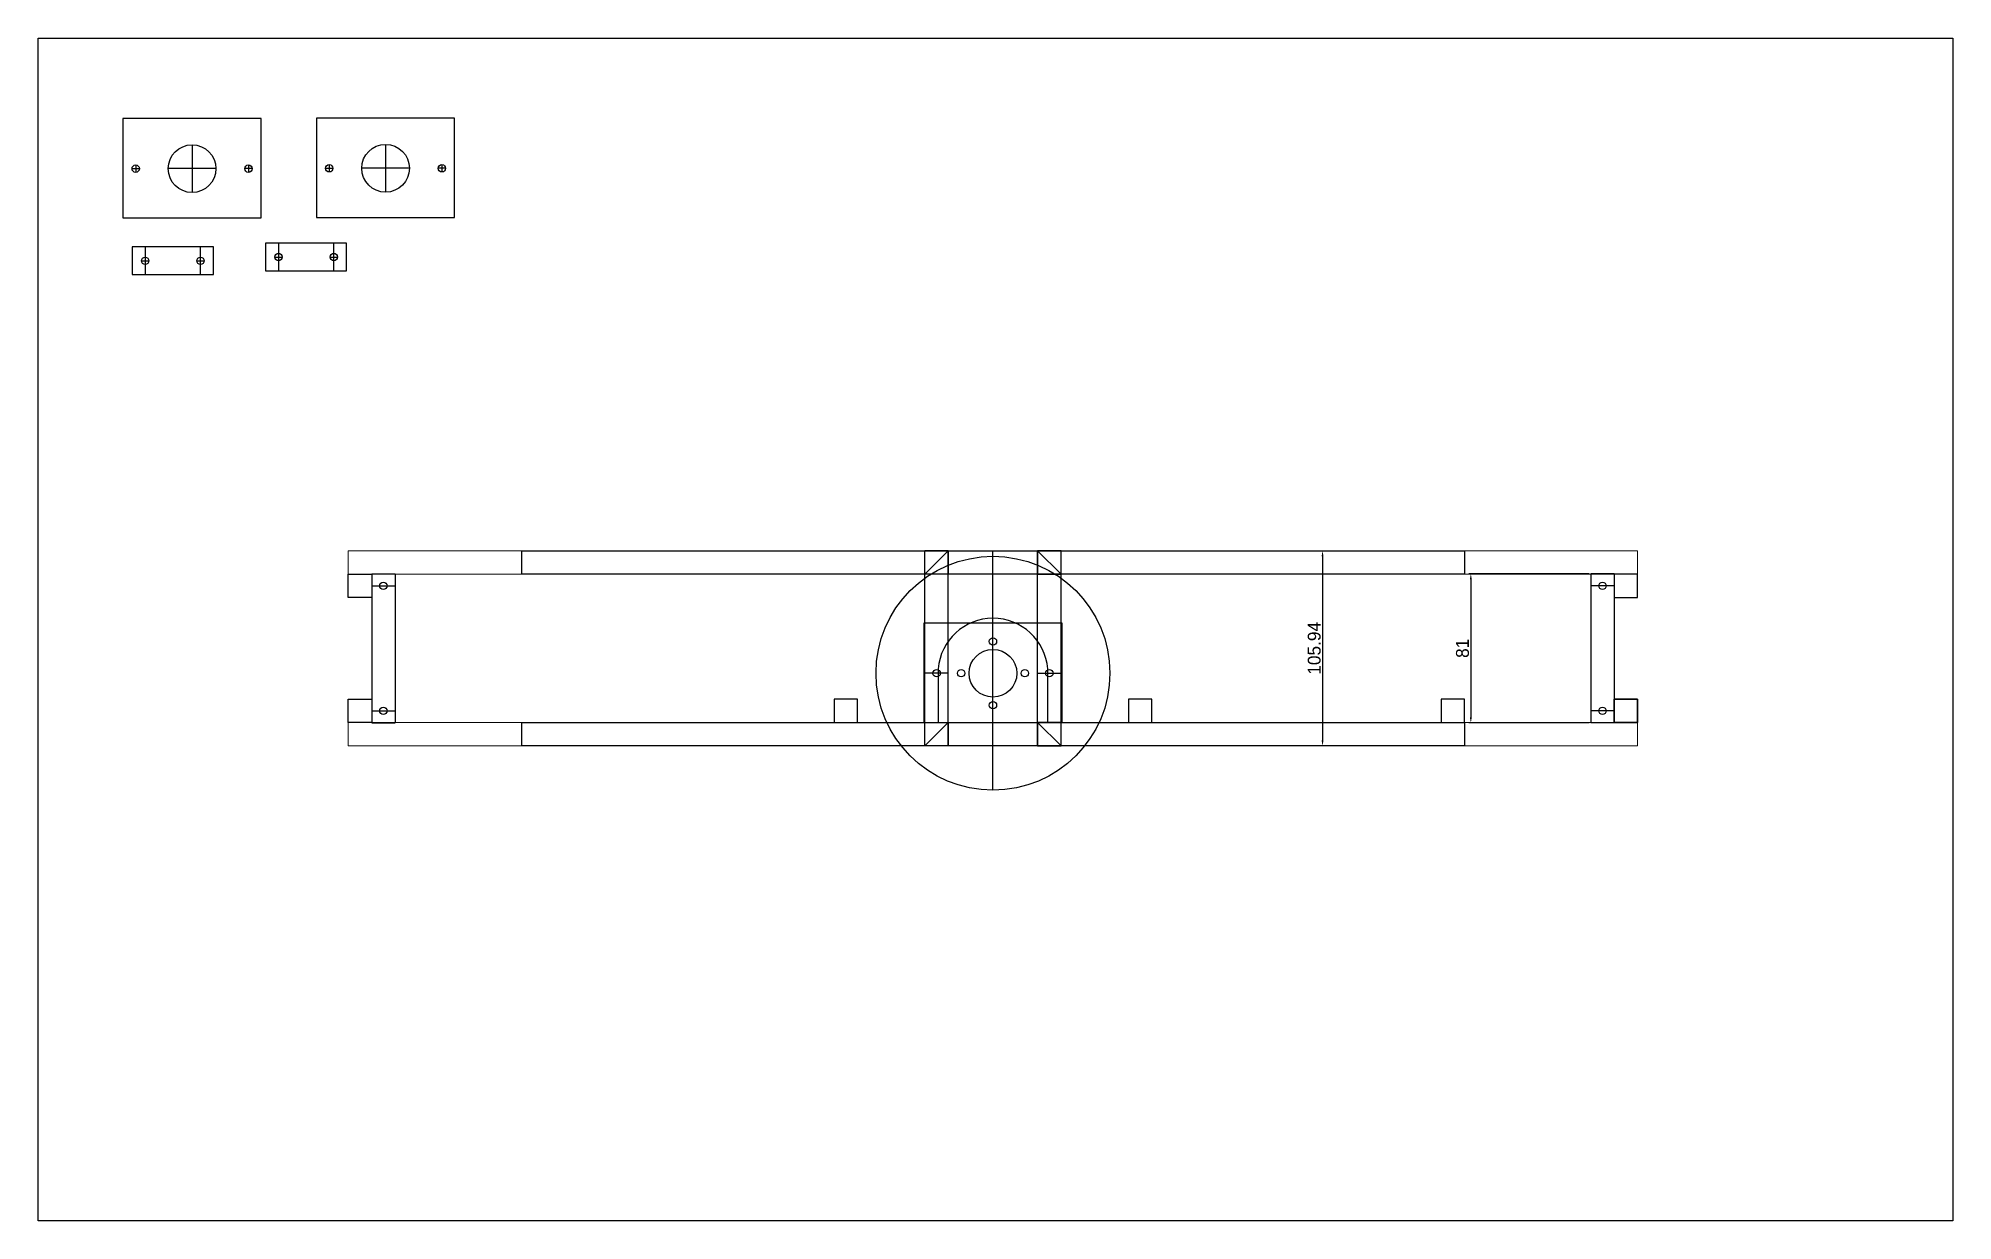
# Model space of a CAD drawing. Header units: millimetres. Extents: x -15418 to 43885, y -27590 to 23052.
# Drawn here: x 21824 to 22864, y -6377 to -5735 of the extents above; entities that cross this region are included whole.
import ezdxf

# ---------------------------------------------------------------- set-up
doc = ezdxf.new("R2010")
doc.units = ezdxf.units.MM
doc.header["$LTSCALE"] = 0.5
doc.linetypes.add('DASHEDX2', pattern=[38.1, 25.4, -12.7])
doc.layers.get('0').update_dxf_attribs({"lineweight": 5})
doc.layers.get('Defpoints').update_dxf_attribs({"color": 4})
doc.layers.add('Layer1', color=1, linetype='Continuous')
doc.layers.add('Layer4', color=6, linetype='Continuous')
doc.layers.add('Layer6', color=7, linetype='DASHEDX2', lineweight=5)
doc.dimstyles.new('ISO-25', dxfattribs={"dimtxt": 7, "dimasz": 3, "dimexe": 1, "dimexo": 1, "dimgap": 1, "dimtad": 1, "dimtoh": 1, "dimdec": 3, "dimdsep": 46, "dimtxsty": 'Standard', "dimcen": 2.5, "dimadec": 0, "dimazin": 0, "dimtfac": 1, "dimtdec": 3, "dimtmove": 0, "dimatfit": 3, "dimfxl": 1, "dimarcsym": 1})

msp = doc.modelspace()

# ---------------------------------------------------------------- blocks, each defined once
blk = doc.blocks.new('*D125')
at = {"layer": 'Defpoints', "color": 0, "transparency": 16777216}
for p in [(22667.4, -6025.4), (22602.2, -6106.4), (22667.4, -6106.4)]:
    blk.add_point(p, dxfattribs=at)
at = {"layer": 'Layer1', "color": 0, "lineweight": -2, "transparency": 16777216}
for p, q in [((22666.4, -6025.4), (22601.2, -6025.4)), ((22602.2, -6028.4), (22602.2, -6103.4)), ((22666.4, -6106.4), (22601.2, -6106.4))]:
    blk.add_line(p, q, dxfattribs=at)
at = {"layer": 'Layer1', "color": 0, "transparency": 16777216}
for points in [[(22601.7, -6028.4), (22602.7, -6028.4), (22602.2, -6025.4)], [(22601.7, -6103.4), (22602.7, -6103.4), (22602.2, -6106.4)]]:
    blk.add_solid(points, dxfattribs=at)
at = {"layer": 'Layer1', "color": 0, "transparency": 16777216, "insert": (22597.7, -6065.9), "char_height": 7, "attachment_point": 5, "rotation": 90}
blk.add_mtext('81', dxfattribs=at)
blk = doc.blocks.new('*D138')
at = {"layer": 'Defpoints', "color": 0, "transparency": 16777216}
for p in [(22521.7, -6012.9), (22521.7, -6118.9), (22521.7, -6118.9)]:
    blk.add_point(p, dxfattribs=at)
at = {"layer": 'Layer1', "color": 0, "lineweight": -2, "transparency": 16777216}
blk.add_line((22521.7, -6015.9), (22521.7, -6115.9), dxfattribs=at)
at = {"layer": 'Layer1', "color": 0, "transparency": 16777216}
for points in [[(22521.2, -6015.9), (22522.2, -6015.9), (22521.7, -6012.9)], [(22521.2, -6115.9), (22522.2, -6115.9), (22521.7, -6118.9)]]:
    blk.add_solid(points, dxfattribs=at)
at = {"layer": 'Layer1', "color": 0, "transparency": 16777216, "insert": (22517.2, -6065.9), "char_height": 7, "attachment_point": 5, "rotation": 90}
blk.add_mtext('105.94', dxfattribs=at)

# ---------------------------------------------------------------- dimensions: what is measured, and where the dimension line sits
at = {"layer": 'Layer1', "transparency": 33554661}
for base, p1, p2, picture, middle in [((22521.7457, -6118.8793), (22521.7457, -6012.9393), (22521.7457, -6118.8793), '*D138', (22517.2457, -6065.9093)), ((22602.1842, -6106.4093), (22667.361, -6025.4093), (22667.361, -6106.4093), '*D125', (22597.6842, -6065.9093))]:
    dim = msp.add_linear_dim(base=base, p1=p1, p2=p2, angle=90, dimstyle='ISO-25', dxfattribs=at)
    dim.commit()
    dim.dimension.update_dxf_attribs({"geometry": picture, "text_midpoint": middle})

# ---------------------------------------------------------------- linework, layer by layer
at = {"transparency": 33554661}
for p, q in [((21992.761, -6025.6393), (21992.761, -6012.9393)), ((22086.761, -6012.9393), (21992.761, -6012.9393)), ((22598.761, -6012.9393), (22692.761, -6012.9393)), ((22692.761, -6012.9393), (22692.761, -6025.6393)), ((22086.761, -6025.6393), (21992.761, -6025.6393)), ((22598.761, -6025.6393), (22692.761, -6025.6393)), ((21992.761, -6118.8793), (21992.761, -6106.1793)), ((22086.761, -6106.1793), (21992.761, -6106.1793)), ((22598.761, -6106.1793), (22692.761, -6106.1793)), ((22692.761, -6106.1793), (22692.761, -6118.8793)), ((22086.761, -6118.8793), (21992.761, -6118.8793)), ((22598.761, -6118.8793), (22692.761, -6118.8793))]:
    msp.add_line(p, q, dxfattribs=at)
at = {"layer": 'Defpoints', "transparency": 33554661}
for p, q in [((22313.021, -6076.9984), (22313.021, -6106.1793)), ((22372.501, -6106.1793), (22372.501, -6076.9984)), ((22313.021, -6106.1793), (22372.501, -6106.1793))]:
    msp.add_line(p, q, dxfattribs=at)
for centre, radius in [((22342.761, -6079.4393), 63.5), ((22342.761, -6079.4393), 12.96), ((22342.761, -6062.1393), 2), ((22325.461, -6079.4393), 2), ((22360.061, -6079.4393), 2), ((22342.761, -6096.7393), 2)]:
    msp.add_circle(centre, radius, dxfattribs=at)
msp.add_arc((22342.761, -6079.4393), 29.84, 4.692017, 175.307983, dxfattribs=at)
at = {"layer": 'Layer1', "transparency": 33554661}
for p, q in [((21945.4361, -5778.1554), (21870.4361, -5778.1554)), ((21870.4361, -5778.1554), (21870.4361, -5832.1554)), ((21945.4361, -5832.1554), (21945.4361, -5778.1554)), ((22050.5017, -5777.9525), (21975.5017, -5777.9525)), ((21975.5017, -5777.9525), (21975.5017, -5831.9525)), ((22050.5017, -5831.9525), (22050.5017, -5777.9525)), ((21907.9361, -5792.4554), (21907.9361, -5818.3754)), ((22013.0017, -5792.2525), (22013.0017, -5818.1725)), ((21875.344, -5805.4154), (21879.344, -5805.4154)), ((21877.344, -5803.4154), (21877.344, -5803.4154)), ((21877.344, -5803.4154), (21877.344, -5807.4154)), ((21920.8961, -5805.4154), (21894.9761, -5805.4154)), ((21940.5282, -5805.4154), (21936.5282, -5805.4154)), ((21938.5282, -5803.4154), (21938.5282, -5807.4154)), ((21980.4096, -5805.2125), (21984.4096, -5805.2125)), ((21982.4096, -5803.2125), (21982.4096, -5803.2125)), ((21982.4096, -5803.2125), (21982.4096, -5807.2125)), ((22025.9617, -5805.2125), (22000.0417, -5805.2125)), ((22045.5938, -5805.2125), (22041.5938, -5805.2125)), ((22043.5938, -5803.2125), (22043.5938, -5807.2125)), ((21870.4361, -5832.1554), (21945.4361, -5832.1554)), ((21975.5017, -5831.9525), (22050.5017, -5831.9525)), ((21919.5017, -5847.9525), (21875.5017, -5847.9525)), ((21875.5017, -5847.9525), (21875.5017, -5862.9525)), ((21919.5017, -5847.9525), (21875.5017, -5847.9525)), ((21875.5017, -5847.9525), (21875.5017, -5862.9525)), ((21882.5017, -5847.9525), (21882.5017, -5862.9525)), ((21882.5017, -5847.9525), (21882.5017, -5862.9525)), ((21912.5017, -5862.9525), (21912.5017, -5847.9525)), ((21912.5017, -5862.9525), (21912.5017, -5847.9525)), ((21919.5017, -5862.9525), (21919.5017, -5847.9525)), ((21919.5017, -5862.9525), (21919.5017, -5847.9525)), ((21991.8716, -5845.9019), (21947.8716, -5845.9019)), ((21947.8716, -5845.9019), (21947.8716, -5860.9019)), ((21954.8716, -5845.9019), (21954.8716, -5860.9019)), ((21984.8716, -5860.9019), (21984.8716, -5845.9019)), ((21991.8716, -5860.9019), (21991.8716, -5845.9019)), ((21880.5017, -5855.4525), (21884.5017, -5855.4525)), ((21880.5017, -5855.4525), (21884.5017, -5855.4525)), ((21910.5017, -5855.4525), (21914.5017, -5855.4525)), ((21910.5017, -5855.4525), (21914.5017, -5855.4525)), ((21947.8716, -5860.9019), (21991.8716, -5860.9019)), ((21952.8716, -5853.4019), (21956.8716, -5853.4019)), ((21982.8716, -5853.4019), (21986.8716, -5853.4019)), ((21875.5017, -5862.9525), (21919.5017, -5862.9525)), ((21875.5017, -5862.9525), (21919.5017, -5862.9525)), ((22086.761, -6012.9393), (22598.761, -6012.9393)), ((22086.761, -6012.9393), (22086.761, -6025.6393)), ((22305.8189, -6118.9093), (22305.8189, -6012.9093)), ((22318.5189, -6012.9093), (22305.8189, -6012.9093)), ((22305.8189, -6025.6393), (22305.8189, -6012.9393)), ((22305.8189, -6012.9393), (22318.5189, -6012.9393)), ((22318.5189, -6012.9393), (22305.8189, -6025.6393)), ((22313.021, -6012.9393), (22372.501, -6012.9393)), ((22318.5189, -6118.9093), (22318.5189, -6012.9093)), ((22318.5189, -6025.6393), (22318.5189, -6012.9393)), ((22318.5189, -6012.9393), (22318.5189, -6025.6393)), ((22342.761, -6142.9393), (22342.761, -6012.9393)), ((22367.0031, -6118.9093), (22367.0031, -6012.9093)), ((22367.0031, -6012.9093), (22379.7031, -6012.9093)), ((22379.7031, -6012.9393), (22367.0031, -6012.9393)), ((22367.0031, -6012.9393), (22367.0031, -6025.6393)), ((22367.0031, -6012.9393), (22379.7031, -6025.6393)), ((22367.0031, -6025.6393), (22367.0031, -6012.9393)), ((22379.7031, -6118.9093), (22379.7031, -6012.9093)), ((22379.7031, -6025.6393), (22379.7031, -6012.9393)), ((22598.761, -6012.9393), (22598.761, -6025.6393)), ((21992.761, -6025.6393), (22005.461, -6025.6393)), ((21992.761, -6038.3393), (21992.761, -6025.6393)), ((22005.461, -6025.4093), (22005.461, -6106.4093)), ((22005.461, -6025.4093), (22018.161, -6025.4093)), ((22005.461, -6025.6393), (22005.461, -6038.3393)), ((22018.161, -6025.4093), (22018.161, -6106.4093)), ((22598.761, -6025.6393), (22086.761, -6025.6393)), ((22318.5189, -6025.6393), (22305.8189, -6025.6393)), ((22367.0031, -6025.6393), (22379.7031, -6025.6393)), ((22667.361, -6025.4093), (22667.361, -6106.4093)), ((22680.061, -6025.4093), (22667.361, -6025.4093)), ((22680.061, -6025.4093), (22680.061, -6106.4093)), ((22692.761, -6025.6393), (22680.061, -6025.6393)), ((22680.061, -6025.6393), (22680.061, -6038.3393)), ((22692.761, -6038.3393), (22692.761, -6025.6393)), ((22005.461, -6038.3393), (21992.761, -6038.3393)), ((22005.461, -6031.9893), (22018.161, -6031.9893)), ((22680.061, -6031.9893), (22667.361, -6031.9893)), ((22680.061, -6038.3393), (22692.761, -6038.3393)), ((22318.5189, -6079.4393), (22305.8189, -6079.4393)), ((22367.0031, -6079.4393), (22379.7031, -6079.4393)), ((21992.761, -6093.4793), (22005.461, -6093.4793)), ((21992.761, -6106.1793), (21992.761, -6093.4793)), ((22005.461, -6093.4793), (22005.461, -6106.1793)), ((22005.461, -6099.8293), (22018.161, -6099.8293)), ((22269.261, -6093.4793), (22256.561, -6093.4793)), ((22256.561, -6093.4793), (22256.561, -6106.1793)), ((22269.261, -6106.1793), (22269.261, -6093.4793)), ((22428.961, -6093.4793), (22416.261, -6093.4793)), ((22416.261, -6093.4793), (22416.261, -6106.1793)), ((22428.961, -6106.1793), (22428.961, -6093.4793)), ((22598.761, -6093.4793), (22586.061, -6093.4793)), ((22586.061, -6093.4793), (22586.061, -6106.1793)), ((22598.761, -6106.1793), (22598.761, -6093.4793)), ((22680.061, -6099.8293), (22667.361, -6099.8293)), ((22680.061, -6093.4793), (22692.761, -6093.4793)), ((22680.061, -6106.1793), (22680.061, -6093.4793)), ((22692.761, -6093.4793), (22680.061, -6093.4793)), ((22680.061, -6093.4793), (22680.061, -6106.1793)), ((22692.761, -6093.4793), (22692.761, -6106.1793)), ((22692.761, -6106.1793), (22692.761, -6093.4793)), ((22005.461, -6106.1793), (21992.761, -6106.1793)), ((22005.461, -6106.4093), (22018.161, -6106.4093)), ((22086.761, -6106.1793), (22598.761, -6106.1793)), ((22086.761, -6106.1793), (22086.761, -6118.8793)), ((22256.561, -6106.1793), (22269.261, -6106.1793)), ((22305.8189, -6118.8793), (22305.8189, -6106.1793)), ((22305.8189, -6106.1793), (22318.5189, -6106.1793)), ((22318.5189, -6106.1793), (22305.8189, -6118.8793)), ((22318.5189, -6106.1793), (22318.5189, -6118.8793)), ((22379.7031, -6106.1793), (22367.0031, -6106.1793)), ((22367.0031, -6106.1793), (22367.0031, -6118.8793)), ((22367.0031, -6106.1793), (22379.7031, -6118.8793)), ((22379.7031, -6118.8793), (22379.7031, -6106.1793)), ((22416.261, -6106.1793), (22428.961, -6106.1793)), ((22598.761, -6106.1793), (22598.761, -6118.8793)), ((22680.061, -6106.4093), (22667.361, -6106.4093)), ((22692.761, -6106.1793), (22680.061, -6106.1793)), ((22680.061, -6106.1793), (22692.761, -6106.1793)), ((22598.761, -6118.8793), (22086.761, -6118.8793)), ((22318.5189, -6118.8793), (22305.8189, -6118.8793)), ((22318.5189, -6118.9093), (22305.8189, -6118.9093)), ((22367.0031, -6118.8793), (22379.7031, -6118.8793)), ((22367.0031, -6118.9093), (22379.7031, -6118.9093))]:
    msp.add_line(p, q, dxfattribs=at)
msp.add_lwpolyline([(21824.4505, -5734.6125), (22863.8194, -5734.6125), (22863.8194, -6376.7325), (21824.4505, -6376.7325)], close=True, dxfattribs=at)
for centre, radius in [((21907.9361, -5805.4154), 12.96), ((22013.0017, -5805.2125), 12.96), ((21877.344, -5805.4154), 2), ((21938.5282, -5805.4154), 2), ((21982.4096, -5805.2125), 2), ((22043.5938, -5805.2125), 2), ((21954.8716, -5853.4019), 2), ((21984.8716, -5853.4019), 2), ((21882.5017, -5855.4525), 2), ((21882.5017, -5855.4525), 2), ((21912.5017, -5855.4525), 2), ((21912.5017, -5855.4525), 2), ((22011.811, -6031.9893), 2), ((22673.711, -6031.9893), 2), ((22312.1689, -6079.4393), 2), ((22373.3531, -6079.4393), 2), ((22011.811, -6099.8293), 2), ((22673.711, -6099.8293), 2)]:
    msp.add_circle(centre, radius, dxfattribs=at)
at = {"layer": 'Layer4', "transparency": 33554661}
for p, q in [((22380.261, -6052.1793), (22305.261, -6052.1793)), ((22305.261, -6052.1793), (22305.261, -6106.1793)), ((22380.261, -6106.1793), (22380.261, -6052.1793)), ((22305.261, -6106.1793), (22380.261, -6106.1793))]:
    msp.add_line(p, q, dxfattribs=at)
at = {"layer": 'Layer6', "transparency": 33554661}
msp.add_line((22342.761, -6106.1793), (22342.761, -6118.8793), dxfattribs=at)

msp.set_redraw_order([(e.dxf.handle, doc.entitydb.next_handle()) for e in msp.query("TEXT MTEXT ATTDEF DIMENSION ARC_DIMENSION")])  # texts and dimensions are drawn at this point

doc.saveas('drawing.dxf')
